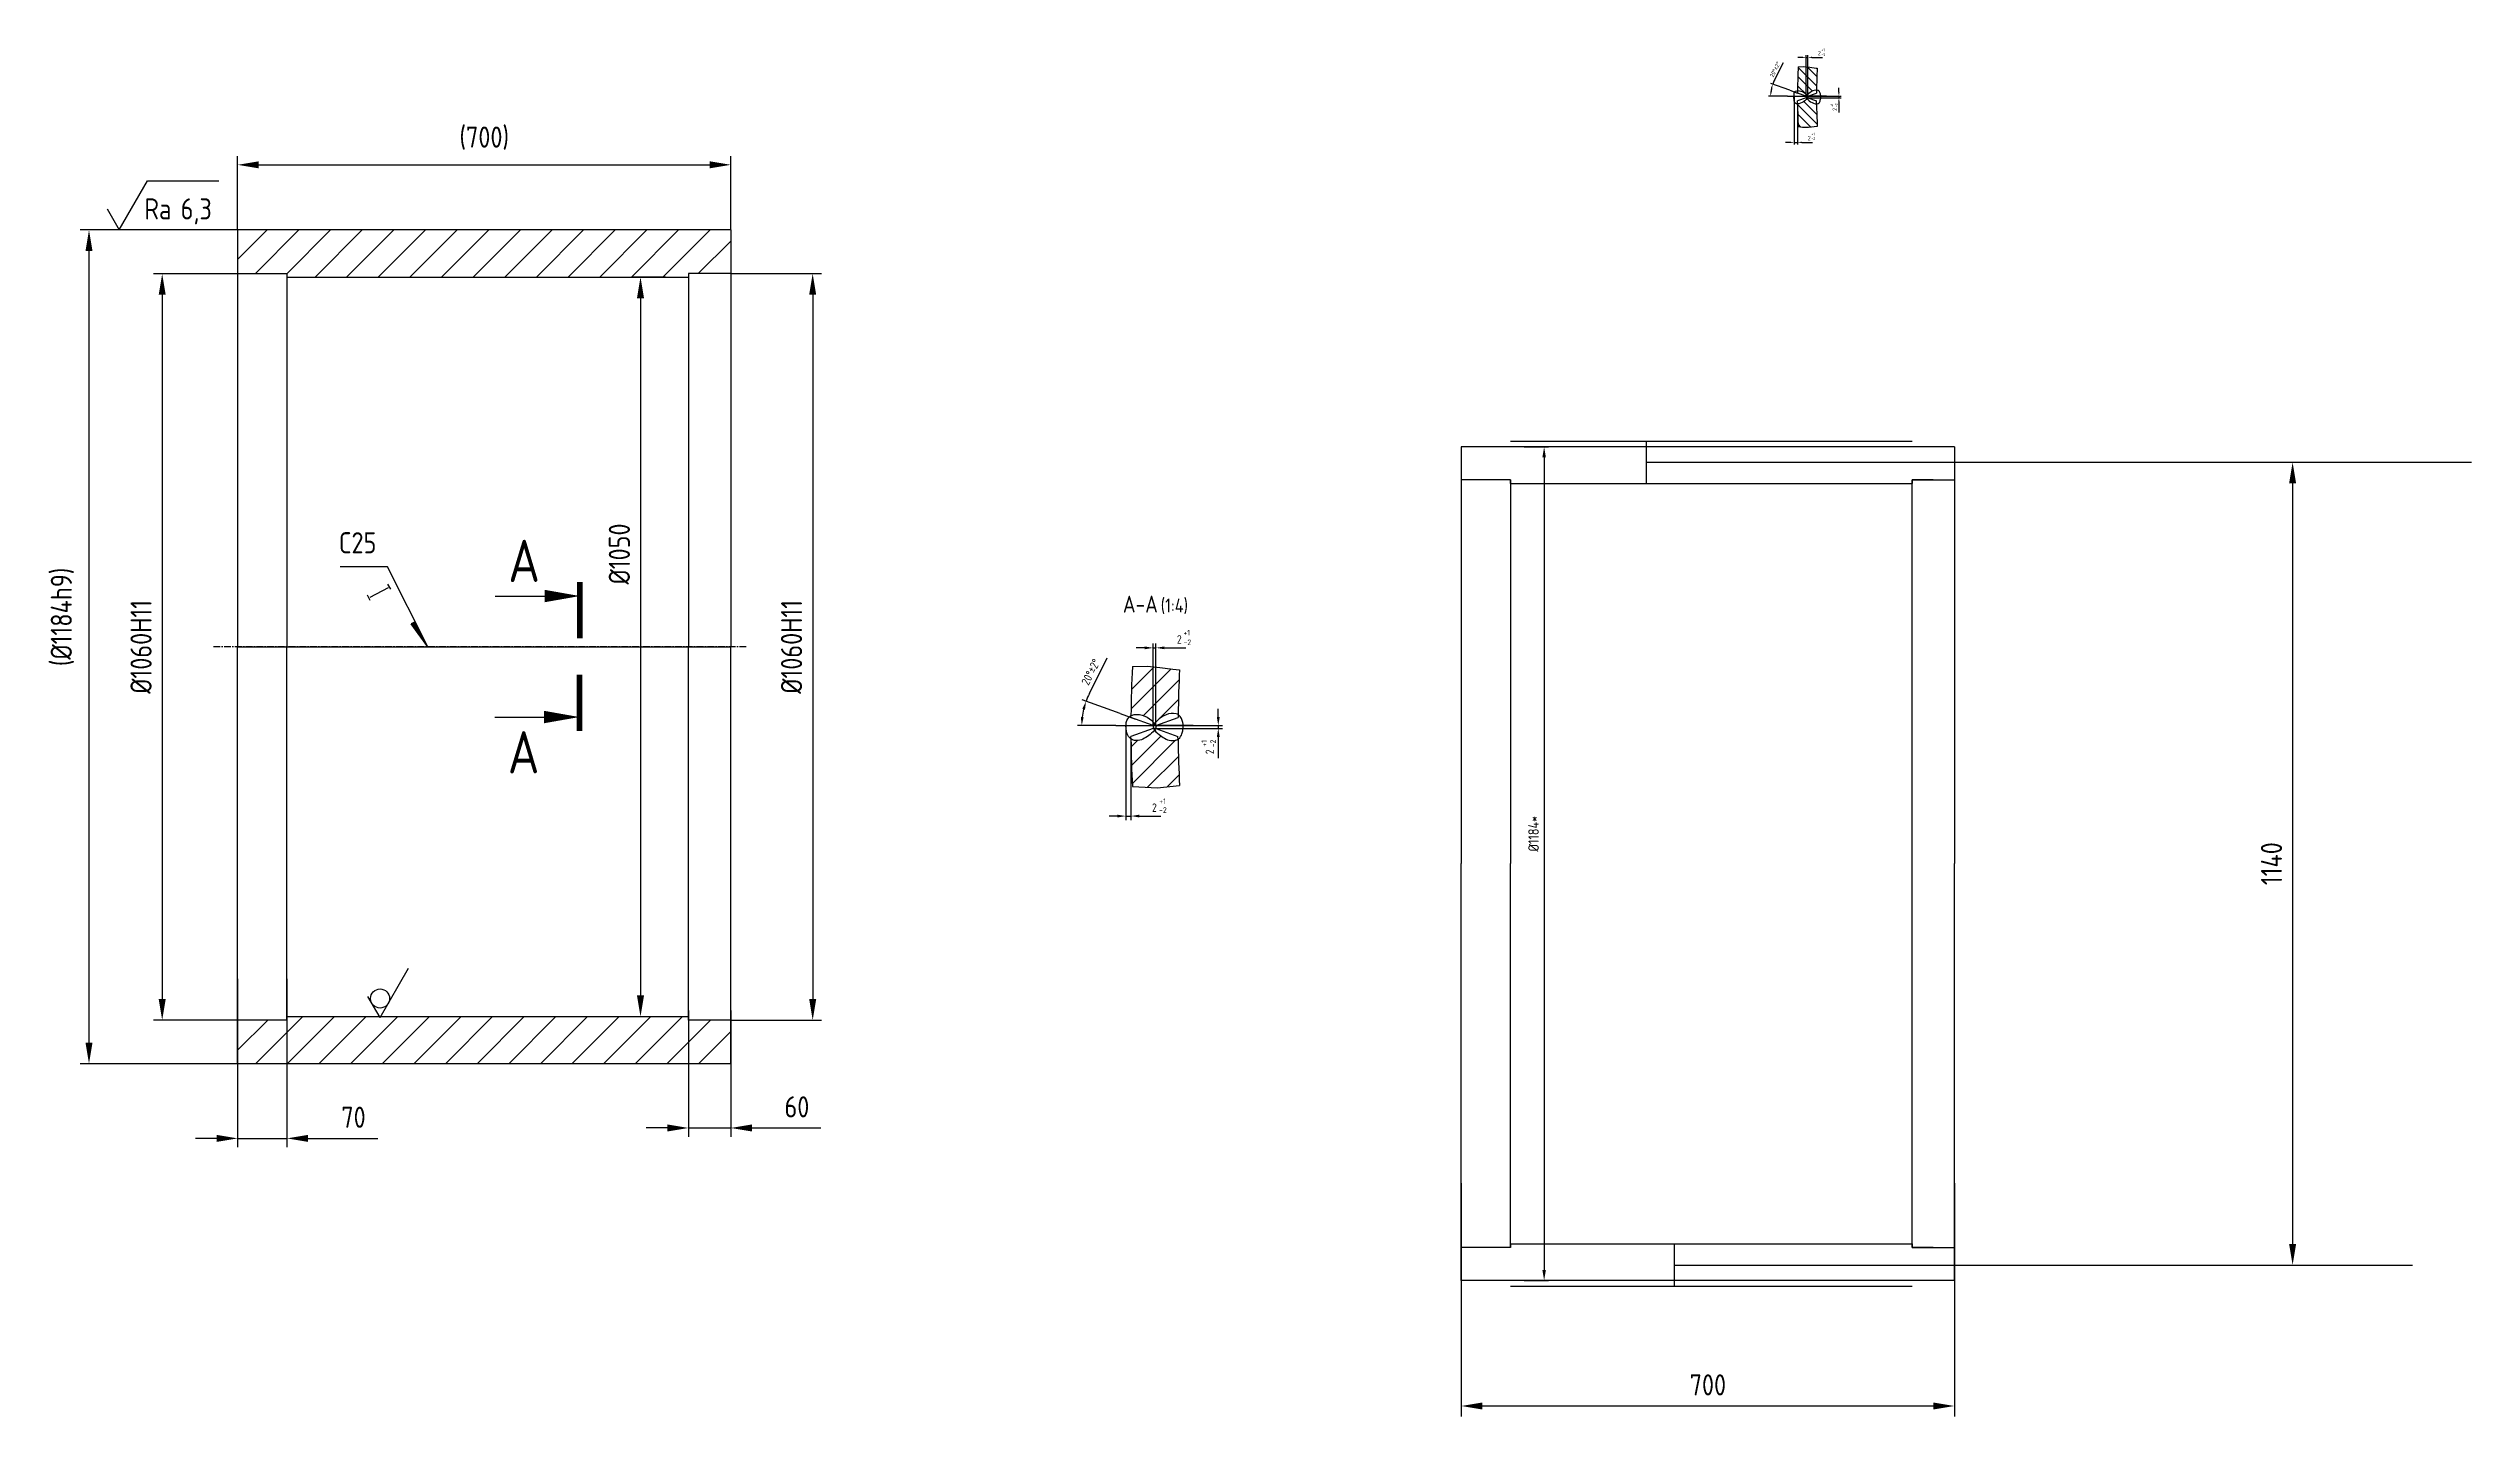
# Model space of a CAD drawing. Header units: millimetres. Extents: x 37984 to 44863, y -3403 to -1186.
# Drawn here: x 37984 to 41423, y -3128 to -1186 of the extents above; entities that cross this region are included whole.
import ezdxf
from ezdxf.enums import TextEntityAlignment as Align

# ---------------------------------------------------------------- set-up
doc = ezdxf.new("R2010")
doc.units = ezdxf.units.MM
doc.linetypes.add('CENTER', pattern=[50.8, 31.75, -6.35, 6.35, -6.35])
for name, color, linetype in [('Bord', 1, 'Continuous'), ('Cen', 5, 'CENTER'), ('Con', 6, 'Continuous'), ('Cont', 6, 'Continuous'), ('Dim', 7, 'Continuous'), ('Hatch', 2, 'Continuous'), ('Text', 3, 'Continuous'), ('Textb', 6, 'Continuous')]:
    doc.layers.add(name, color=color, linetype=linetype)
doc.styles.add('DIM', font='times.ttf', dxfattribs={"width": 0.8})
doc.styles.add('Style1', font='romans.shx', dxfattribs={"width": 0.8})
doc.dimstyles.new('LIN 2', dxfattribs={"dimscale": 2, "dimtxt": 3, "dimasz": 3, "dimexe": 1.5, "dimexo": 0, "dimgap": 1.5, "dimtad": 1, "dimdec": 0, "dimrnd": 1, "dimdsep": 46, "dimtxsty": 'Style1', "dimcen": 0, "dimdle": 2, "dimclrd": 256, "dimclrt": 3, "dimadec": 0, "dimazin": 0, "dimtfac": 0.666667, "dimtdec": 0, "dimtmove": 0, "dimatfit": 2, "dimfxl": 1, "dimtvp": 0.833333, "dimtolj": 1, "dimtzin": 0, "dimarcsym": 0})
doc.dimstyles.new('Lin 5', dxfattribs={"dimscale": 5, "dimtxt": 3, "dimasz": 3, "dimexe": 1.25, "dimexo": 0, "dimgap": 1.5, "dimtad": 1, "dimtoh": 1, "dimdec": 0, "dimtxsty": 'Style1', "dimcen": 2.5, "dimclrt": 3, "dimadec": 0, "dimazin": 0, "dimtfac": 1, "dimtdec": 0, "dimtmove": 0, "dimatfit": 2, "dimfxl": 1, "dimarcsym": 0})
doc.dimstyles.new('LIN2', dxfattribs={"dimscale": 2, "dimtxt": 3, "dimasz": 3, "dimexe": 1.5, "dimexo": 0, "dimgap": 1.5, "dimtad": 1, "dimdec": 4, "dimrnd": 1, "dimdsep": 46, "dimtxsty": 'DIM', "dimcen": 0, "dimdle": 2, "dimclrd": 256, "dimclrt": 3, "dimadec": 0, "dimazin": 0, "dimtfac": 0.666667, "dimtdec": 4, "dimtmove": 0, "dimatfit": 3, "dimfxl": 1, "dimtvp": 0.833333, "dimtolj": 1, "dimtzin": 0, "dimarcsym": 0})
doc.dimstyles.new('Svarka10', dxfattribs={"dimscale": 10, "dimtxt": 3, "dimasz": 4, "dimexe": 1.25, "dimexo": 0, "dimgap": 1.5, "dimtad": 1, "dimtoh": 1, "dimdec": 0, "dimtxsty": 'Style1', "dimblk": 'Arrow', "dimcen": 2.5, "dimclrt": 3, "dimadec": 0, "dimazin": 0, "dimtfac": 1, "dimtdec": 0, "dimtmove": 0, "dimatfit": 3, "dimldrblk": 'Arrow', "dimfxl": 1, "dimarcsym": 0})

msp = doc.modelspace()

# ---------------------------------------------------------------- texts
at = {"layer": 'Text', "style": 'Style1', "width": 0.8}
for s, height, p in [('+1', 4, (40500.22453, -1189.52802)), ('-2', 4, (40500.34161, -1196.33377)), ('+1', 4, (40486.03551, -1309.19893)), ('-2', 4, (40485.88532, -1315.49893)), ('C25', 30, (38395.88442, -1902.47888)), ('+1', 8, (39594.57272, -2019.23115)), ('-2', 8, (39594.80688, -2032.84266)), ('-2', 8, (39560.00699, -2271.17298)), ('+1', 8, (39560.30738, -2258.57298))]:
    msp.add_text(s, height=height, dxfattribs=at).set_placement(p)
for s, height, p in [('+1', 4, (40517.03028, -1268.41959)), ('-2', 4, (40523.33028, -1268.85987)), ('+1', 8, (39628.18423, -2177.0143)), ('-2', 8, (39640.78423, -2177.89485))]:
    msp.add_text(s, height=height, rotation=90, dxfattribs=at).set_placement(p)

# ---------------------------------------------------------------- blocks, each defined once
blk = doc.blocks.new('*D44')
at = {"layer": 'Dim', "color": 0, "lineweight": -2, "transparency": 16777216}
for p, q in [((38859.7, -1510.3), (38811.5, -1510.3)), ((38824, -1540.3), (38824, -2530.3)), ((38778.7, -2560.3), (38836.5, -2560.3))]:
    blk.add_line(p, q, dxfattribs=at)
at = {"layer": 'Dim', "color": 0, "transparency": 16777216}
for points in [[(38819, -1540.3), (38829, -1540.3), (38824, -1510.3)], [(38819, -2530.3), (38829, -2530.3), (38824, -2560.3)]]:
    blk.add_solid(points, dxfattribs=at)
at = {"layer": 'Dim', "color": 3, "transparency": 16777216, "insert": (38794, -1903.4), "char_height": 30, "attachment_point": 5, "rotation": 90, "style": 'Style1'}
blk.add_mtext('%%c1050', dxfattribs=at)
blk = doc.blocks.new('*D45')
at = {"layer": 'Dim', "color": 0, "lineweight": -2, "transparency": 16777216}
for p, q in [((38252.2, -1443.3), (38028.7, -1443.3)), ((38041.2, -1473.3), (38041.2, -2597.3)), ((38341.2, -2627.3), (38028.7, -2627.3))]:
    blk.add_line(p, q, dxfattribs=at)
at = {"layer": 'Dim', "color": 0, "transparency": 16777216}
for points in [[(38036.2, -1473.3), (38046.2, -1473.3), (38041.2, -1443.3)], [(38036.2, -2597.3), (38046.2, -2597.3), (38041.2, -2627.3)]]:
    blk.add_solid(points, dxfattribs=at)
at = {"layer": 'Dim', "color": 3, "transparency": 16777216, "insert": (38003.4, -1992.8), "char_height": 30, "attachment_point": 5, "rotation": 90, "style": 'Style1'}
blk.add_mtext('(%%c1184h9)', dxfattribs=at)
blk = doc.blocks.new('*D47')
at = {"layer": 'Dim', "color": 0, "lineweight": -2, "transparency": 16777216}
for p, q in [((40078.1, -1751.2), (40112.8, -1751.2)), ((40106.6, -1766.2), (40106.6, -2920.2)), ((40078.1, -2935.2), (40112.8, -2935.2))]:
    blk.add_line(p, q, dxfattribs=at)
at = {"layer": 'Dim', "color": 0, "transparency": 16777216}
for points in [[(40104.1, -1766.2), (40109.1, -1766.2), (40106.6, -1751.2)], [(40104.1, -2920.2), (40109.1, -2920.2), (40106.6, -2935.2)]]:
    blk.add_solid(points, dxfattribs=at)
at = {"layer": 'Dim', "color": 3, "transparency": 16777216, "insert": (40091.6, -2300.7), "char_height": 15, "attachment_point": 5, "rotation": 90, "style": 'Style1'}
blk.add_mtext('%%c1184*', dxfattribs=at)
blk = doc.blocks.new('*D48')
at = {"layer": 'Dim', "color": 0, "linetype": 'ByBlock', "lineweight": -2, "transparency": 16777216}
for p, q in [((40997.6, -1773.2), (41184, -1773.2)), ((40997.6, -2913.2), (41184, -2913.2))]:
    blk.add_line(p, q, dxfattribs=at)
at = {"layer": 'Dim', "linetype": 'ByBlock', "lineweight": -2, "transparency": 16777216}
blk.add_line((41169, -1803.2), (41169, -2883.2), dxfattribs=at)
at = {"layer": 'Dim', "transparency": 16777216}
for points in [[(41164, -1803.2), (41174, -1803.2), (41169, -1773.2)], [(41164, -2883.2), (41174, -2883.2), (41169, -2913.2)]]:
    blk.add_solid(points, dxfattribs=at)
at = {"layer": 'Dim', "color": 3, "transparency": 16777216, "insert": (41139, -2343.2), "char_height": 30, "attachment_point": 5, "rotation": 90, "style": 'Style1'}
blk.add_mtext('\\A1;1140', dxfattribs=at)
blk = doc.blocks.new('*D49')
at = {"layer": 'Dim', "color": 0, "linetype": 'ByBlock', "lineweight": -2, "transparency": 16777216}
for p, q in [((39989, -2797), (39989, -3128.3)), ((40689, -2797), (40689, -3128.3))]:
    blk.add_line(p, q, dxfattribs=at)
at = {"layer": 'Dim', "linetype": 'ByBlock', "lineweight": -2, "transparency": 16777216}
blk.add_line((40019, -3113.3), (40659, -3113.3), dxfattribs=at)
at = {"layer": 'Dim', "transparency": 16777216}
for points in [[(40019, -3108.3), (40019, -3118.3), (39989, -3113.3)], [(40659, -3108.3), (40659, -3118.3), (40689, -3113.3)]]:
    blk.add_solid(points, dxfattribs=at)
at = {"layer": 'Dim', "color": 3, "transparency": 16777216, "insert": (40339, -3083.3), "char_height": 30, "attachment_point": 5, "style": 'Style1'}
blk.add_mtext('\\A1;700', dxfattribs=at)
blk = doc.blocks.new('sherISO_09')
at = {"layer": 'Text'}
for q in [(4.04, 7), (-1.73, 3)]:
    blk.add_line((0, 0), q, dxfattribs=at)
blk.add_circle((0, 2.71), 1.35, dxfattribs=at)
blk = doc.blocks.new('Arrow')
blk.add_hatch(color=256).paths.add_polyline_path([(0, 0), (-1, 0), (-1, -0.167)])
blk.add_line((-1, 0), (-1, -0.167))
at = {"color": 0, "linetype": 'ByBlock', "lineweight": -2}
for q in [(-1, 0), (-1, -0.167)]:
    blk.add_line((0, 0), q, dxfattribs=at)
blk = doc.blocks.new('razrez01')
at = {"layer": 'Text'}
blk.add_lwpolyline([(-12, 0), (-5, 0)], dxfattribs=at)
blk.add_lwpolyline([(0, 0, 0, 1.76, 0), (-5, 0, 1.76, 1.76, 0)], format="xyseb", dxfattribs=at)
at = {"layer": 'Text', "const_width": 0.8}
blk.add_lwpolyline([(0, 2), (0, -6)], dxfattribs=at)
at = {"layer": 'Textb', "style": 'Style1', "width": 0.8}
blk.add_attdef('A', (-10.16, 2), '', height=6, dxfattribs=at)
blk = doc.blocks.new('razrez02')
at = {"layer": 'Text', "const_width": 0.8}
blk.add_lwpolyline([(0, 6), (0, -2)], dxfattribs=at)
at = {"layer": 'Text'}
blk.add_lwpolyline([(-12, 0), (-5, 0)], dxfattribs=at)
blk.add_lwpolyline([(0, 0, 0, 1.76, 0), (-5, 0, 1.76, 1.76, 0)], format="xyseb", dxfattribs=at)
at = {"layer": 'Textb', "style": 'Style1', "width": 0.8}
blk.add_attdef('А', (-10.16, -8), '', height=6, dxfattribs=at)
blk = doc.blocks.new('*D50')
at = {"layer": 'Dim', "color": 0, "lineweight": -2, "transparency": 16777216}
for p, q in [((38252.2, -1443.3), (38252.2, -1338.3)), ((38952.2, -1443.3), (38952.2, -1338.3)), ((38282.2, -1350.8), (38922.2, -1350.8))]:
    blk.add_line(p, q, dxfattribs=at)
at = {"layer": 'Dim', "color": 0, "transparency": 16777216}
for points in [[(38282.2, -1345.8), (38282.2, -1355.8), (38252.2, -1350.8)], [(38922.2, -1345.8), (38922.2, -1355.8), (38952.2, -1350.8)]]:
    blk.add_solid(points, dxfattribs=at)
at = {"layer": 'Dim', "color": 3, "transparency": 16777216, "insert": (38602.2, -1312.9), "char_height": 30, "attachment_point": 5, "style": 'Style1'}
blk.add_mtext('(700)', dxfattribs=at)
blk = doc.blocks.new('*D51')
at = {"layer": 'Dim', "color": 0, "lineweight": -2, "transparency": 16777216}
for p, q in [((38892.2, -2551.6), (38892.2, -2731)), ((38952.2, -2551.6), (38952.2, -2731)), ((38862.2, -2718.5), (38832.2, -2718.5)), ((38892.2, -2718.5), (38952.2, -2718.5)), ((38982.2, -2718.5), (39079.9, -2718.5))]:
    blk.add_line(p, q, dxfattribs=at)
at = {"layer": 'Dim', "color": 0, "transparency": 16777216}
for points in [[(38862.2, -2713.5), (38862.2, -2723.5), (38892.2, -2718.5)], [(38982.2, -2713.5), (38982.2, -2723.5), (38952.2, -2718.5)]]:
    blk.add_solid(points, dxfattribs=at)
at = {"layer": 'Dim', "color": 3, "transparency": 16777216, "insert": (39046, -2688.5), "char_height": 30, "attachment_point": 5, "style": 'Style1'}
blk.add_mtext('60', dxfattribs=at)
blk = doc.blocks.new('*D52')
at = {"layer": 'Dim', "color": 0, "lineweight": -2, "transparency": 16777216}
for p, q in [((38952.2, -1505.3), (39080.9, -1505.3)), ((39068.4, -1535.3), (39068.4, -2535.3)), ((38952.2, -2565.3), (39080.9, -2565.3))]:
    blk.add_line(p, q, dxfattribs=at)
at = {"layer": 'Dim', "color": 0, "transparency": 16777216}
for points in [[(39063.4, -1535.3), (39073.4, -1535.3), (39068.4, -1505.3)], [(39063.4, -2535.3), (39073.4, -2535.3), (39068.4, -2565.3)]]:
    blk.add_solid(points, dxfattribs=at)
at = {"layer": 'Dim', "color": 3, "transparency": 16777216, "insert": (39038.4, -2035.3), "char_height": 30, "attachment_point": 5, "rotation": 90, "style": 'Style1'}
blk.add_mtext('%%c1060H11', dxfattribs=at)
blk = doc.blocks.new('*D53')
at = {"layer": 'Dim', "lineweight": -2, "transparency": 16777216}
for p, q in [((39539.6, -2036.7), (39527.6, -2036.7)), ((39551.6, -2036.7), (39555.6, -2036.7)), ((39567.6, -2036.7), (39598, -2036.7))]:
    blk.add_line(p, q, dxfattribs=at)
at = {"layer": 'Dim', "color": 0, "lineweight": -2, "transparency": 16777216}
for p, q in [((39551.6, -2147.1), (39551.6, -2030.7)), ((39555.6, -2147.1), (39555.6, -2030.7))]:
    blk.add_line(p, q, dxfattribs=at)
at = {"layer": 'Dim', "transparency": 16777216}
for points in [[(39539.6, -2034.7), (39539.6, -2038.7), (39551.6, -2036.7)], [(39567.6, -2034.7), (39567.6, -2038.7), (39555.6, -2036.7)]]:
    blk.add_solid(points, dxfattribs=at)
at = {"layer": 'Dim', "color": 3, "transparency": 16777216, "insert": (39588.8, -2024.7), "char_height": 12, "attachment_point": 5, "style": 'Style1'}
blk.add_mtext('\\A1;2', dxfattribs=at)
blk = doc.blocks.new('*D54')
at = {"layer": 'Dim', "lineweight": -2, "transparency": 16777216}
for p, q in [((39644.1, -2135.1), (39644.1, -2123.1)), ((39644.1, -2147.1), (39644.1, -2151.1)), ((39644.1, -2163.1), (39644.1, -2193.5))]:
    blk.add_line(p, q, dxfattribs=at)
at = {"layer": 'Dim', "color": 0, "lineweight": -2, "transparency": 16777216}
for p, q in [((39555.6, -2147.1), (39650.1, -2147.1)), ((39555.6, -2151.1), (39650.1, -2151.1))]:
    blk.add_line(p, q, dxfattribs=at)
at = {"layer": 'Dim', "transparency": 16777216}
for points in [[(39642.1, -2135.1), (39646.1, -2135.1), (39644.1, -2147.1)], [(39642.1, -2163.1), (39646.1, -2163.1), (39644.1, -2151.1)]]:
    blk.add_solid(points, dxfattribs=at)
at = {"layer": 'Dim', "color": 3, "transparency": 16777216, "insert": (39632.1, -2184.3), "char_height": 12, "attachment_point": 5, "rotation": 90, "style": 'Style1'}
blk.add_mtext('\\A1;2', dxfattribs=at)
blk = doc.blocks.new('*D55')
at = {"layer": 'Dim', "lineweight": -2, "transparency": 16777216}
blk.add_line((39461.2, -2101.4), (39486.6, -2051.1), dxfattribs=at)
at = {"layer": 'Dim', "color": 0, "lineweight": -2, "transparency": 16777216}
for p, q in [((39504.7, -2130), (39450.8, -2110.4)), ((39498.6, -2147.1), (39444.3, -2147.1))]:
    blk.add_line(p, q, dxfattribs=at)
at = {"layer": 'Dim', "lineweight": -2, "transparency": 16777216}
for start, end in [(166.7917, 173.2083), (153.2083, 160)]:
    blk.add_arc((39551.6, -2147.1), 101.3, start, end, dxfattribs=at)
at = {"layer": 'Dim', "transparency": 16777216}
for points in [[(39451.1, -2123.4), (39454.9, -2124.5), (39456.4, -2112.4)], [(39453, -2135.2), (39449, -2135), (39450.3, -2147.1)]]:
    blk.add_solid(points, dxfattribs=at)
at = {"layer": 'Dim', "color": 3, "transparency": 16777216, "insert": (39463.2, -2070.9), "char_height": 12, "attachment_point": 5, "rotation": 63.2083, "style": 'Style1'}
blk.add_mtext('\\A1;20°%%P2%%d', dxfattribs=at)
blk = doc.blocks.new('*D56')
at = {"layer": 'Dim', "color": 0, "lineweight": -2, "transparency": 16777216}
for p, q in [((39513, -2147.1), (39513, -2281.6)), ((39520.2, -2166.1), (39520.2, -2281.6))]:
    blk.add_line(p, q, dxfattribs=at)
at = {"layer": 'Dim', "lineweight": -2, "transparency": 16777216}
for p, q in [((39501, -2275.6), (39489, -2275.6)), ((39513, -2275.6), (39520.2, -2275.6)), ((39532.2, -2275.6), (39562.6, -2275.6))]:
    blk.add_line(p, q, dxfattribs=at)
at = {"layer": 'Dim', "transparency": 16777216}
for points in [[(39501, -2273.6), (39501, -2277.6), (39513, -2275.6)], [(39532.2, -2273.6), (39532.2, -2277.6), (39520.2, -2275.6)]]:
    blk.add_solid(points, dxfattribs=at)
at = {"layer": 'Dim', "color": 3, "transparency": 16777216, "insert": (39553.4, -2263.6), "char_height": 12, "attachment_point": 5, "style": 'Style1'}
blk.add_mtext('\\A1;2', dxfattribs=at)
blk = doc.blocks.new('ZNAK02')
at = {"layer": 'Textb', "style": 'Style1', "width": 0.8}
blk.add_attdef('А-А', text='', height=6, dxfattribs=at).set_placement((13.92, -0.06), align=Align.RIGHT)
blk.add_attdef('SC(1)', (14.94, -0.06), '', height=5, dxfattribs=at)
blk = doc.blocks.new('*D57')
at = {"layer": 'Dim', "lineweight": -2, "transparency": 16777216}
for p, q in [((40472.7, -1198.2), (40466.7, -1198.2)), ((40478.7, -1198.2), (40480.7, -1198.2)), ((40486.7, -1198.2), (40501.9, -1198.2))]:
    blk.add_line(p, q, dxfattribs=at)
at = {"layer": 'Dim', "color": 0, "lineweight": -2, "transparency": 16777216}
for p, q in [((40478.7, -1253.5), (40478.7, -1195.2)), ((40480.7, -1253.5), (40480.7, -1195.2))]:
    blk.add_line(p, q, dxfattribs=at)
at = {"layer": 'Dim', "transparency": 16777216}
for points in [[(40472.7, -1197.2), (40472.7, -1199.2), (40478.7, -1198.2)], [(40486.7, -1197.2), (40486.7, -1199.2), (40480.7, -1198.2)]]:
    blk.add_solid(points, dxfattribs=at)
at = {"layer": 'Dim', "color": 3, "transparency": 16777216, "insert": (40497.3, -1192.2), "char_height": 6, "attachment_point": 5, "style": 'Style1'}
blk.add_mtext('\\A1;2', dxfattribs=at)
blk = doc.blocks.new('*D58')
at = {"layer": 'Dim', "color": 0, "lineweight": -2, "transparency": 16777216}
for p, q in [((40480.7, -1253.5), (40528, -1253.5)), ((40480.7, -1255.5), (40528, -1255.5))]:
    blk.add_line(p, q, dxfattribs=at)
at = {"layer": 'Dim', "lineweight": -2, "transparency": 16777216}
for p, q in [((40525, -1247.5), (40525, -1241.5)), ((40525, -1253.5), (40525, -1255.5)), ((40525, -1261.5), (40525, -1276.7))]:
    blk.add_line(p, q, dxfattribs=at)
at = {"layer": 'Dim', "transparency": 16777216}
for points in [[(40524, -1247.5), (40526, -1247.5), (40525, -1253.5)], [(40524, -1261.5), (40526, -1261.5), (40525, -1255.5)]]:
    blk.add_solid(points, dxfattribs=at)
at = {"layer": 'Dim', "color": 3, "transparency": 16777216, "insert": (40519, -1272.1), "char_height": 6, "attachment_point": 5, "rotation": 90, "style": 'Style1'}
blk.add_mtext('\\A1;2', dxfattribs=at)
blk = doc.blocks.new('*D59')
at = {"layer": 'Dim', "color": 0, "lineweight": -2, "transparency": 16777216}
for p, q in [((40455.3, -1244.9), (40428.3, -1235.1)), ((40452.2, -1253.5), (40425.1, -1253.5))]:
    blk.add_line(p, q, dxfattribs=at)
at = {"layer": 'Dim', "lineweight": -2, "transparency": 16777216}
blk.add_line((40433.5, -1230.6), (40446.2, -1205.5), dxfattribs=at)
for start, end in [(153.2083, 160), (166.7917, 173.2083)]:
    blk.add_arc((40478.7, -1253.5), 50.6, start, end, dxfattribs=at)
at = {"layer": 'Dim', "transparency": 16777216}
for points in [[(40428.5, -1241.6), (40430.4, -1242.2), (40431.2, -1236.1)], [(40429.5, -1247.5), (40427.5, -1247.4), (40428.1, -1253.5)]]:
    blk.add_solid(points, dxfattribs=at)
at = {"layer": 'Dim', "color": 3, "transparency": 16777216, "insert": (40434.5, -1215.3), "char_height": 6, "attachment_point": 5, "rotation": 63.2083, "style": 'Style1'}
blk.add_mtext('\\A1;20°%%P2%%d', dxfattribs=at)
blk = doc.blocks.new('*D60')
at = {"layer": 'Dim', "color": 0, "lineweight": -2, "transparency": 16777216}
for p, q in [((40461.3, -1253.9), (40461.3, -1321.9)), ((40466.3, -1264.1), (40466.3, -1321.9))]:
    blk.add_line(p, q, dxfattribs=at)
at = {"layer": 'Dim', "lineweight": -2, "transparency": 16777216}
for p, q in [((40455.3, -1318.9), (40449.3, -1318.9)), ((40461.3, -1318.9), (40466.3, -1318.9)), ((40472.3, -1318.9), (40487.5, -1318.9))]:
    blk.add_line(p, q, dxfattribs=at)
at = {"layer": 'Dim', "transparency": 16777216}
for points in [[(40455.3, -1317.9), (40455.3, -1319.9), (40461.3, -1318.9)], [(40472.3, -1317.9), (40472.3, -1319.9), (40466.3, -1318.9)]]:
    blk.add_solid(points, dxfattribs=at)
at = {"layer": 'Dim', "color": 3, "transparency": 16777216, "insert": (40482.9, -1312.9), "char_height": 6, "attachment_point": 5, "style": 'Style1'}
blk.add_mtext('\\A1;2', dxfattribs=at)
blk = doc.blocks.new('*D61')
at = {"layer": 'Dim', "color": 0, "lineweight": -2, "transparency": 16777216}
for p, q in [((38252.2, -1505.4), (38132.6, -1505.4)), ((38145.1, -1535.4), (38145.1, -2535.3)), ((38252.2, -2565.3), (38132.6, -2565.3))]:
    blk.add_line(p, q, dxfattribs=at)
at = {"layer": 'Dim', "color": 0, "transparency": 16777216}
for points in [[(38140.1, -1535.4), (38150.1, -1535.4), (38145.1, -1505.4)], [(38140.1, -2535.3), (38150.1, -2535.3), (38145.1, -2565.3)]]:
    blk.add_solid(points, dxfattribs=at)
at = {"layer": 'Dim', "color": 3, "transparency": 16777216, "insert": (38115.1, -2035.3), "char_height": 30, "attachment_point": 5, "rotation": 90, "style": 'Style1'}
blk.add_mtext('%%c1060H11', dxfattribs=at)
blk = doc.blocks.new('*D62')
at = {"layer": 'Dim', "color": 0, "lineweight": -2, "transparency": 16777216}
for p, q in [((38252.2, -2506.9), (38252.2, -2745.8)), ((38322.2, -2506.9), (38322.2, -2745.8)), ((38222.2, -2733.3), (38192.2, -2733.3)), ((38252.2, -2733.3), (38322.2, -2733.3)), ((38352.2, -2733.3), (38451, -2733.3))]:
    blk.add_line(p, q, dxfattribs=at)
at = {"layer": 'Dim', "color": 0, "transparency": 16777216}
for points in [[(38222.2, -2728.3), (38222.2, -2738.3), (38252.2, -2733.3)], [(38352.2, -2728.3), (38352.2, -2738.3), (38322.2, -2733.3)]]:
    blk.add_solid(points, dxfattribs=at)
at = {"layer": 'Dim', "color": 3, "transparency": 16777216, "insert": (38416.6, -2703.3), "char_height": 30, "attachment_point": 5, "style": 'Style1'}
blk.add_mtext('70', dxfattribs=at)
blk = doc.blocks.new('SHERISO_03')
at = {"layer": 'Text'}
blk.add_line((4.04, 7), (14.12, 7), dxfattribs=at)
blk.add_lwpolyline([(-1.73, 3), (0, 0), (4.04, 7)], dxfattribs=at)
at = {"layer": 'Text', "style": 'Style1', "width": 0.8}
blk.add_text('Ra', height=3, dxfattribs=at).set_placement((3.58, 1.5))
blk.add_attdef('6,3', (8.73, 1.5), '', height=3, dxfattribs=at)

# ---------------------------------------------------------------- dimensions: what is measured, and where the dimension line sits
at = {"layer": 'Dim'}
for base, line1, line2, override, picture, middle in [((40428.43962, -1247.57508), ((40478.74368, -1253.45479), (40455.27494, -1244.91286)), ((40480.72385, -1253.45479), (40452.24427, -1253.45479)), {"dimtxsty": 'Style1'}, '*D59', (40434.52721, -1215.34784)), ((39451.0029, -2135.32529), ((39551.61103, -2147.08469), (39504.67355, -2130.00085)), ((39555.57137, -2147.08469), (39498.6122, -2147.08469)), {"dimscale": 4, "dimtxsty": 'Style1'}, '*D55', (39463.17809, -2070.87079))]:
    dim = msp.add_angular_dim_2l(base=base, line1=line1, line2=line2, text='<>%%P2%%d', dimstyle='LIN2', override=override, dxfattribs=at)
    dim.commit()
    dim.dimension.update_dxf_attribs({"geometry": picture, "text_midpoint": middle})
for base, p1, p2, dimstyle, override, picture, middle in [((40480.72385, -1198.23881), (40478.72385, -1253.45479), (40480.72385, -1253.45479), 'LIN2', {"dimtxsty": 'Style1'}, '*D57', (40497.32385, -1192.23881)), ((38322.18621, -2733.34614), (38252.18621, -2506.86237), (38322.18621, -2506.86491), 'Lin 5', {"dimscale": 10}, '*D62', (38416.61478, -2703.34614)), ((38952.1822, -2718.54838), (38892.1822, -2551.58569), (38952.1822, -2551.58619), 'Lin 5', {"dimscale": 10}, '*D51', (39046.03935, -2688.54838)), ((40689.02791, -3113.29585), (39989.03203, -2797.01748), (40689.02791, -2797.02339), 'LIN 2', {"dimscale": 10, "dimarcsym": 1}, '*D49', (40339.02997, -3083.29585))]:
    dim = msp.add_linear_dim(base=base, p1=p1, p2=p2, dimstyle=dimstyle, override=override, dxfattribs=at)
    dim.commit()
    dim.dimension.update_dxf_attribs({"geometry": picture, "text_midpoint": middle})
for base, p1, p2, text, dimstyle, override, picture, middle in [((40466.27713, -1318.85862), (40461.32356, -1253.9479), (40466.27713, -1264.12997), '2', 'LIN2', {"dimtxsty": 'Style1'}, '*D60', (40482.87713, -1312.85862)), ((38952.18157, -1350.7745), (38252.18183, -1443.33991), (38952.18157, -1443.34018), '(<>)', 'Lin 5', {"dimscale": 10}, '*D50', (38602.1817, -1312.91735)), ((39555.57137, -2036.65275), (39551.57137, -2147.08469), (39555.57137, -2147.08469), '2', 'LIN2', {"dimscale": 4, "dimtxsty": 'Style1'}, '*D53', (39588.77137, -2024.65275)), ((39520.1563, -2275.58489), (39513.01853, -2147.08469), (39520.1563, -2166.12759), '2', 'LIN2', {"dimscale": 4, "dimtxsty": 'Style1'}, '*D56', (39553.3563, -2263.58489))]:
    dim = msp.add_linear_dim(base=base, p1=p1, p2=p2, text=text, dimstyle=dimstyle, override=override, dxfattribs=at)
    dim.commit()
    dim.dimension.update_dxf_attribs({"geometry": picture, "text_midpoint": middle})
for base, p1, p2, dimstyle, override, picture, middle in [((40525.00596, -1255.45479), (40480.74368, -1253.45479), (40480.74368, -1255.45479), 'LIN2', {"dimtxsty": 'Style1'}, '*D58', (40519.00596, -1272.05479)), ((41168.96826, -2913.16917), (40997.56772, -1773.16951), (40997.56772, -2913.16917), 'LIN 2', {"dimscale": 10, "dimarcsym": 1}, '*D48', (41138.96826, -2343.16934))]:
    dim = msp.add_linear_dim(base=base, p1=p1, p2=p2, angle=90, dimstyle=dimstyle, override=override, dxfattribs=at)
    dim.commit()
    dim.dimension.update_dxf_attribs({"geometry": picture, "text_midpoint": middle})
for base, p1, p2, text, picture, middle in [((38041.21241, -2627.3405), (38252.18183, -1443.33991), (38341.23009, -2627.3405), '(%%c<>h9)', '*D45', (38041.21241, -1992.82598)), ((38823.95458, -2560.34272), (38859.71569, -1510.34209), (38778.7403, -2560.34272), '%%c<>', '*D44', (38823.95458, -1903.35228))]:
    dim = msp.add_linear_dim(base=base, p1=p1, p2=p2, angle=90, text=text, dimstyle='Lin 5', override={"dimscale": 10}, dxfattribs=at)
    dim.commit()
    dim.dimension.update_dxf_attribs({"geometry": picture, "text_midpoint": middle, "dimtype": 160})
for base, p1, p2, text, dimstyle, override, picture, middle in [((38145.08948, -2565.3149), (38252.18408, -1505.36233), (38252.18408, -2565.3149), '%%c<>H11', 'Lin 5', {"dimscale": 10}, '*D61', (38115.08948, -2035.33862)), ((39068.4302, -2565.33923), (38952.18184, -1505.3386), (38952.18209, -2565.33923), '%%c<>H11', 'Lin 5', {"dimscale": 10}, '*D52', (39038.4302, -2035.33892)), ((39644.13559, -2151.08469), (39555.61103, -2147.08469), (39555.61103, -2151.08469), '2', 'LIN2', {"dimscale": 4, "dimtxsty": 'Style1'}, '*D54', (39632.13559, -2184.28469))]:
    dim = msp.add_linear_dim(base=base, p1=p1, p2=p2, angle=90, text=text, dimstyle=dimstyle, override=override, dxfattribs=at)
    dim.commit()
    dim.dimension.update_dxf_attribs({"geometry": picture, "text_midpoint": middle})
dim = msp.add_linear_dim(base=(40106.56516, -2935.16959), p1=(40078.07271, -1751.16923), p2=(40078.07527, -2935.16959), angle=90, text='%%c<>*', dimstyle='Lin 5', dxfattribs=at)
dim.commit()
dim.dimension.update_dxf_attribs({"geometry": '*D47', "text_midpoint": (40106.56516, -2300.65507), "dimtype": 160})

# ---------------------------------------------------------------- linework, layer by layer
at = {"layer": 'Bord'}
for p, q in [((40478.74368, -1255.45479), (40466.22193, -1260.01233)), ((40466.29515, -1265.47366), (40466.22193, -1260.01233)), ((40466.30623, -1243.1182), (40466.22871, -1248.89971)), ((40478.74368, -1253.45479), (40466.22871, -1248.89971)), ((40480.72385, -1253.45479), (40478.74368, -1253.45479)), ((40480.72385, -1255.45479), (40478.74368, -1255.45479)), ((40478.76352, -1253.45479), (40480.74368, -1253.45479)), ((40478.76352, -1255.45479), (40480.74368, -1255.45479)), ((40480.74368, -1253.45479), (40493.27839, -1248.89253)), ((40480.74368, -1255.45479), (40493.23875, -1259.998)), ((40493.18171, -1264.25205), (40493.23875, -1259.998)), ((40493.23086, -1245.34778), (40493.27839, -1248.89253)), ((39587.16416, -2131.64896), (39587.12678, -2135.6139)), ((39551.61103, -2151.08469), (39520.12432, -2162.54492)), ((39520.1563, -2166.12759), (39520.12432, -2162.54492)), ((39520.12452, -2135.62454), (39520.14727, -2132.99758)), ((39551.61103, -2147.08469), (39520.12452, -2135.62454)), ((39555.57137, -2147.08469), (39551.61103, -2147.08469)), ((39555.57137, -2151.08469), (39551.61103, -2151.08469)), ((39551.6507, -2147.08469), (39555.61103, -2147.08469)), ((39551.6507, -2151.08469), (39555.61103, -2151.08469)), ((39555.61103, -2147.08469), (39587.12678, -2135.6139)), ((39555.61103, -2151.08469), (39586.865, -2162.44864)), ((39586.94609, -2166.62901), (39586.865, -2162.44864))]:
    msp.add_line(p, q, dxfattribs=at)
for points in [[(40467.29887, -1211.71253), (40474.8625, -1211.22173), (40483.5454, -1212.16748), (40492.80432, -1213.43293), (40494.23708, -1213.62303)], [(40467.26871, -1296.60629), (40473.14412, -1297.1924), (40481.66303, -1297.5414), (40494.28107, -1296.13402)], [(39522.22962, -2063.27346), (39543.84866, -2062.61857), (39561.21447, -2064.51008), (39579.73231, -2067.04097), (39589.08982, -2067.74351)], [(39522.16906, -2233.70979), (39540.41191, -2234.55993), (39557.44972, -2235.25792), (39589.17838, -2232.18956)]]:
    msp.add_lwpolyline(points, dxfattribs=at)
for points, knots in [([(40480.72385, -1253.45479), (40479.81444, -1252.20392), (40476.03057, -1246.9993), (40467.74819, -1244.23984), (40462.9484, -1246.43232), (40461.28062, -1247.44338), (40461.66787, -1251.68078), (40461.06511, -1255.61167), (40461.42377, -1259.57917), (40462.58659, -1263.98119), (40470.04793, -1264.60516), (40475.67387, -1260.60584), (40480.03098, -1256.82235), (40480.92277, -1254.11016), (40480.7261, -1253.4622), (40480.72385, -1253.45479)], [0, 0, 0, 0, 4.6779152324, 19.4639427427, 19.8990843898, 20.5528475784, 25.1586873004, 30.3024523263, 33.1232609793, 37.2035865492, 42.4259254243, 51.9111116844, 57.6348582598, 59.6423244896, 59.6655641039, 59.6655641039, 59.6655641039, 59.6655641039]), ([(40478.78335, -1253.45479), (40479.70978, -1252.21576), (40483.42553, -1247.24629), (40491.01865, -1243.71352), (40496.80466, -1245.69352), (40498.22076, -1247.96379), (40499.15914, -1251.49946), (40499.46343, -1255.69383), (40498.53073, -1259.57996), (40497.15424, -1264.0296), (40489.56229, -1264.61119), (40483.82849, -1260.61564), (40479.47657, -1256.82165), (40478.58443, -1254.11016), (40478.7811, -1253.4622), (40478.78335, -1253.45479)], [0, 0, 0, 0, 4.6779152324, 18.7621678257, 20.6299917481, 22.215876152, 26.4806901034, 31.6229936001, 34.4945835874, 38.679569996, 44.1868097277, 53.6719959878, 59.3957425632, 61.4032087931, 61.4264484074, 61.4264484074, 61.4264484074, 61.4264484074]), ([(39555.57137, -2147.08469), (39553.75123, -2144.58237), (39546.17798, -2134.17069), (39529.6777, -2128.68036), (39520.01444, -2133.03709), (39516.4531, -2135.3668), (39512.53571, -2142.58742), (39513.06211, -2151.57868), (39514.62265, -2159.85703), (39519.64572, -2167.56726), (39533.77383, -2169.67722), (39545.56067, -2161.32836), (39554.17923, -2153.824), (39555.96921, -2148.39544), (39555.57587, -2147.09952), (39555.57137, -2147.08469)], [0, 0, 0, 0, 9.3558304648, 38.9278854855, 39.7981687796, 41.1056951568, 51.6436835877, 62.1174216493, 67.6766411104, 77.0032019627, 87.4478797128, 106.418252233, 117.8657453838, 121.8806778435, 121.9271570722, 121.9271570722, 121.9271570722, 121.9271570722]), ([(39551.69036, -2147.08469), (39553.53676, -2144.61399), (39560.94231, -2134.70452), (39576.44331, -2127.28153), (39588.69717, -2132.11232), (39591.73704, -2136.93524), (39594.74234, -2143.92645), (39594.20257, -2151.56333), (39592.56486, -2159.6114), (39588.16261, -2167.91523), (39573.51995, -2169.55872), (39561.72712, -2161.37464), (39553.08063, -2153.82069), (39551.29252, -2148.39544), (39551.68586, -2147.09952), (39551.69036, -2147.08469)], [0, 0, 0, 0, 9.3558304648, 37.5243356513, 41.2599834963, 47.8059471365, 53.7570714393, 64.0323896255, 69.7968656805, 78.7669012465, 89.78138071, 108.7517532302, 120.199246381, 124.2141788407, 124.2606580694, 124.2606580694, 124.2606580694, 124.2606580694])]:
    msp.add_open_spline(points, degree=3, knots=knots, dxfattribs=at)
at = {"layer": 'Cen', "ltscale": 0.3}
msp.add_line((38974.18685, -2035.33827), (38216.0877, -2035.33827), dxfattribs=at)
at = {"layer": 'Con'}
for p, q in [((38322.18408, -1505.35979), (38252.18408, -1505.36233)), ((38252.20333, -2035.33827), (38952.18656, -2035.34418)), ((38322.18408, -2565.31745), (38252.18408, -2565.3149))]:
    msp.add_line(p, q, dxfattribs=at)
at = {"layer": 'Cont'}
for p, q in [((38952.18157, -1443.334), (38252.18183, -1443.33991)), ((38252.18183, -1443.3403), (38252.20333, -2035.33827)), ((38952.18157, -1443.34018), (38952.18656, -2035.33827)), ((38322.18408, -1505.25182), (38322.20333, -2035.33573)), ((38322.18427, -1510.34), (38892.18188, -1510.34222)), ((38952.18184, -1505.3386), (38892.18184, -1505.3386)), ((38892.18656, -1505.3386), (38892.18656, -2035.33878)), ((40689.02675, -1751.1631), (39989.02701, -1751.169)), ((39989.02701, -1751.16939), (39989.04851, -2343.16736)), ((40059.02635, -1743.16877), (40629.02738, -1743.17098)), ((40689.02675, -1751.16927), (40689.03174, -2343.16736)), ((40059.02612, -1798.16877), (39989.02665, -1798.16826)), ((40059.02612, -1803.16877), (40059.02612, -1798.16877)), ((40059.02612, -1803.16877), (40629.02715, -1803.17098)), ((40059.02687, -1798.17076), (40059.02763, -2343.16736)), ((40629.02715, -1798.16861), (40629.02715, -1803.17098)), ((40629.02715, -1803.17098), (40629.02716, -1798.17091)), ((40629.02715, -2888.16993), (40629.02715, -1803.17098)), ((40659.02716, -1798.1713), (40629.02716, -1798.17088)), ((40629.02716, -1798.17091), (40689.02665, -1798.17158)), ((38252.18183, -2627.3403), (38252.20333, -2035.33827)), ((38322.18408, -2565.31745), (38322.20333, -2035.34081)), ((38892.18656, -2565.33923), (38892.18656, -2035.33777)), ((38952.18157, -2627.34018), (38952.18656, -2035.33827)), ((39989.02701, -2935.16939), (39989.04851, -2343.16736)), ((40059.02687, -2888.16803), (40059.02763, -2343.16736)), ((40689.02675, -2935.16927), (40689.03174, -2343.16736)), ((38322.18427, -2560.34189), (38892.18213, -2560.33981)), ((38952.18209, -2565.33923), (38892.18209, -2565.33923)), ((38952.18157, -2627.3466), (38252.18183, -2627.34069)), ((40059.02612, -2888.17002), (39989.02665, -2888.17052)), ((40059.02612, -2883.17002), (40629.02715, -2883.16794)), ((40059.02612, -2883.17002), (40059.02612, -2888.17002)), ((40629.02715, -2883.16781), (40629.02716, -2888.16788)), ((40629.02716, -2888.16788), (40689.02665, -2888.1672)), ((40659.02716, -2888.16749), (40629.02716, -2888.1679)), ((40689.02675, -2935.17569), (39989.02701, -2935.16978)), ((40059.02633, -2943.17002), (40629.02737, -2943.16794))]:
    msp.add_line(p, q, dxfattribs=at)
for centre, radius, start, end in [((41316.72385, -1254.46121), 850.5, 177.11892827, 179.23584887), ((41316.72385, -1254.46121), 823.5, 177.15747947, 179.36553115), ((41316.72385, -1254.46121), 850.5, 180.69213786, 182.84035792), ((41687.73408, -1239.07232), 1194.81772, 181.20740514, 182.73872142), ((41227.57137, -2149.09754), 1707.5, 177.11892827, 179.45975205), ((41227.57137, -2149.09754), 1640.5, 177.15747947, 179.3905831), ((41227.57137, -2149.09754), 1707.5, 180.57145911, 182.84035792), ((41969.59183, -2118.31976), 2383.13544, 181.16153953, 182.73872142)]:
    msp.add_arc(centre, radius, start, end, dxfattribs=at)
at = {"layer": 'Dim'}
for p, q in [((40452.24427, -1253.45479), (40478.74368, -1253.45479)), ((40455.27494, -1244.91286), (40466.22871, -1248.89971)), ((40507.2431, -1253.45479), (40480.74368, -1253.45479)), ((40251.22712, -1743.16951), (40251.22689, -1803.16951)), ((40251.227, -1773.16951), (41422.95949, -1773.16951)), ((39504.67355, -2130.00085), (39526.58109, -2137.97454)), ((39498.6122, -2147.08469), (39551.61103, -2147.08469)), ((39608.60986, -2147.08469), (39555.61103, -2147.08469)), ((40291.27982, -2883.16917), (40291.28004, -2943.16917)), ((40291.27993, -2913.16917), (41338.95834, -2913.16917))]:
    msp.add_line(p, q, dxfattribs=at)
at = {"layer": 'Hatch'}
for p, q in [((40487.54734, -1246.12166), (40466.72398, -1225.2983)), ((40493.37888, -1238.48282), (40467.26604, -1212.36997)), ((40493.73781, -1225.37136), (40480.16582, -1211.79937)), ((40494.13965, -1293.12512), (40466.29253, -1265.278)), ((40479.87844, -1251.92314), (40466.37514, -1238.41985)), ((40493.58711, -1279.1022), (40475.16414, -1260.67922)), ((40493.20312, -1265.24782), (40492.10966, -1264.15436)), ((40484.59872, -1297.05458), (40466.57893, -1279.03479)), ((40471.17411, -1297.10035), (40467.09858, -1293.02482)), ((38252.18336, -1485.44997), (38294.29378, -1443.33956)), ((38277.17319, -1505.36143), (38339.19544, -1443.33918)), ((38322.0761, -1505.35979), (38384.0971, -1443.3388)), ((38361.99702, -1510.34016), (38428.99876, -1443.33842)), ((38406.89813, -1510.34033), (38473.90042, -1443.33804)), ((38451.79923, -1510.34051), (38518.80208, -1443.33766)), ((38496.70034, -1510.34068), (38563.70374, -1443.33728)), ((38541.60144, -1510.34086), (38608.6054, -1443.3369)), ((38586.50255, -1510.34103), (38653.50706, -1443.33653)), ((38631.40366, -1510.3412), (38698.40871, -1443.33615)), ((38676.30476, -1510.34138), (38743.31037, -1443.33577)), ((38721.20587, -1510.34155), (38788.21203, -1443.33539)), ((38766.10698, -1510.34173), (38833.11369, -1443.33501)), ((38811.00808, -1510.3419), (38878.01535, -1443.33463)), ((38855.90919, -1510.34207), (38922.91701, -1443.33425)), ((38905.81394, -1505.3386), (38952.1817, -1458.97085)), ((39520.28476, -2123.52994), (39577.12947, -2066.68523)), ((39520.89789, -2095.97604), (39553.10007, -2063.77386)), ((39538.33703, -2132.41844), (39588.43085, -2082.32461)), ((39553.67483, -2144.02141), (39587.05099, -2110.64525)), ((39520.94439, -2203.69261), (39562.81723, -2161.81977)), ((39520.36833, -2177.32791), (39529.2124, -2168.48384)), ((39521.97047, -2229.6073), (39583.58867, -2167.9891)), ((39543.81903, -2234.69951), (39587.56357, -2190.95497)), ((39571.56658, -2233.89273), (39588.4987, -2216.96061)), ((38252.18254, -2607.98282), (38294.8489, -2565.31645)), ((38277.72572, -2627.34091), (38344.72483, -2560.3418)), ((38322.62662, -2627.34129), (38389.62627, -2560.34164)), ((38367.52753, -2627.34167), (38434.52772, -2560.34148)), ((38412.42843, -2627.34205), (38479.42916, -2560.34131)), ((38457.32933, -2627.34242), (38524.3306, -2560.34115)), ((38502.23023, -2627.3428), (38569.23205, -2560.34099)), ((38547.13113, -2627.34318), (38614.13349, -2560.34082)), ((38592.03203, -2627.34356), (38659.03494, -2560.34066)), ((38636.93294, -2627.34394), (38703.93638, -2560.34049)), ((38681.83384, -2627.34432), (38748.83783, -2560.34033)), ((38726.73474, -2627.3447), (38793.73927, -2560.34017)), ((38771.63564, -2627.34508), (38838.64072, -2560.34)), ((38816.53654, -2627.34546), (38883.54216, -2560.33984)), ((38861.43744, -2627.34584), (38923.44405, -2565.33923)), ((38906.33834, -2627.34621), (38952.18195, -2581.50261)), ((38951.23925, -2627.34659), (38952.18157, -2626.40427))]:
    msp.add_line(p, q, dxfattribs=at)
at = {"layer": 'Text'}
for p, q in [((38440.31252, -1964.88871), (38466.10447, -1950.8041)), ((38469.6695, -1953.60181), (38465.53742, -1946.37471)), ((38440.30794, -1969.48706), (38436.48498, -1962.04435))]:
    msp.add_line(p, q, dxfattribs=at)

# ---------------------------------------------------------------- block references
at = {"layer": 'Dim'}
for name, p, xscale, yscale, zscale, values in [('SHERISO_03', (38084.05859, -1443.33991), 10, 10, 10, {'6,3': '6,3'}), ('razrez01', (38737.94509, -1963.1268), 10, 10, 10, {'A': 'А'}), ('ZNAK02', (39502.63907, -1986.37724), 4, 4, 4, {'А-А': 'А-А', 'SC(1)': '(1:4)'}), ('razrez02', (38737.21651, -2134.96107), 10, 10, 10, {'А': 'А'})]:
    msp.add_blockref(name, p, dxfattribs=dict(at, xscale=xscale, yscale=yscale, zscale=zscale)).add_auto_attribs(values)
at = {"layer": 'Dim', "xscale": 10, "yscale": 10, "zscale": 10}
msp.add_blockref('sherISO_09', (38454.31669, -2561.7396), dxfattribs=at)

msp.set_redraw_order([(e.dxf.handle, doc.entitydb.next_handle()) for e in msp.query("TEXT MTEXT ATTDEF DIMENSION ARC_DIMENSION")])  # texts and dimensions are drawn at this point

# ---------------------------------------------------------------- leaders
at = {"layer": 'Dim'}
msp.add_leader([(38522.36372, -2035.33827), (38464.90954, -1921.85451), (38397.73176, -1921.85451)], dimstyle='Svarka10', override={"dimscale": 10}, dxfattribs=at)

doc.saveas('drawing.dxf')
